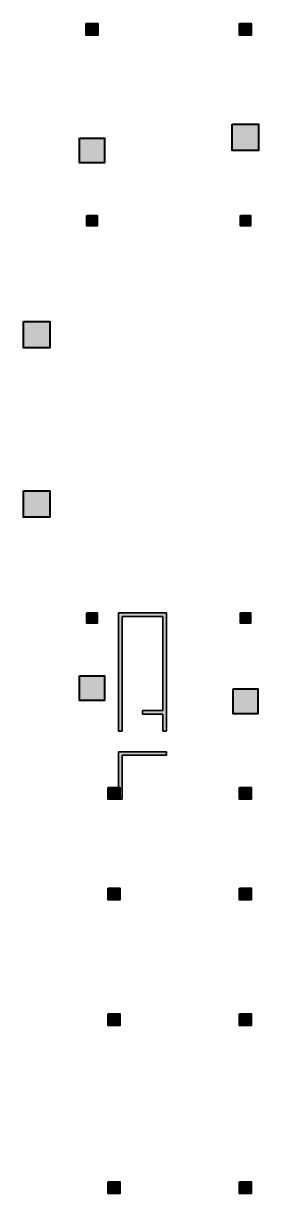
# Model space of a CAD drawing. Header units: millimetres. Extents: x -1592 to 219487, y -1099 to 92369.
# Drawn here: x 30500 to 46600, y 5000 to 85100 of the extents above; entities that cross this region are included whole.
import ezdxf

# ---------------------------------------------------------------- set-up
doc = ezdxf.new("R2010")
doc.units = ezdxf.units.MM
for name, color, linetype, lineweight in [('NDC_S-COLUMN', 4, 'Continuous', 40), ('NDC_S_HATCH COLUMN AND WALL', 251, 'Continuous', 13), ('Ramp wall 3(B3-B1)$0$NDC_S_WALL', 6, 'Continuous', 35)]:
    doc.layers.add(name, color=color, linetype=linetype, lineweight=lineweight)

# ---------------------------------------------------------------- blocks, each defined once
blk = doc.blocks.new('cot')
at = {"layer": 'NDC_S_HATCH COLUMN AND WALL', "ltscale": 0.005}
h = blk.add_hatch(color=256, dxfattribs=at)
h.dxf.hatch_style = 1
h.paths.add_polyline_path([(-0.5, 0.5), (0.5, 0.5), (0.5, -0.5), (-0.5, -0.5)])
at = {"layer": 'NDC_S-COLUMN', "ltscale": 0.005}
blk.add_lwpolyline([(-0.5, 0.5), (0.5, 0.5), (0.5, -0.5), (-0.5, -0.5)], close=True, dxfattribs=at)

msp = doc.modelspace()

# ---------------------------------------------------------------- hatches: boundary and pattern name
at = {"layer": 'NDC_S_HATCH COLUMN AND WALL', "ltscale": 200}
h = msp.add_hatch(color=256, dxfattribs=at)
h.dxf.hatch_style = 1
h.paths.add_polyline_path([(37250, 35000), (37250, 32000), (37100, 32000), (37100, 32800), (37000, 32800), (37000, 35250), (40300, 35250), (40300, 35000)])
h.paths.add_polyline_path([(38650, 37820), (38650, 38070), (40050, 38070), (40050, 44500), (37250, 44500), (37250, 36650), (37000, 36650), (37000, 44750), (40300, 44750), (40300, 36650), (40050, 36650), (40050, 37820)])

# ---------------------------------------------------------------- linework, layer by layer
at = {"layer": 'Ramp wall 3(B3-B1)$0$NDC_S_WALL', "ltscale": 200}
for p, q in [((40300, 44750), (37000, 44750)), ((37000, 36650), (37000, 44750)), ((40050, 44500), (37250, 44500)), ((37250, 36650), (37250, 44500)), ((40050, 44500), (40050, 38070)), ((40300, 44750), (40300, 36650)), ((37250, 37820), (37250, 38070)), ((40050, 38070), (38650, 38070)), ((38650, 38070), (38650, 37820)), ((40050, 37820), (38650, 37820)), ((40050, 37820), (40050, 36650)), ((37250, 36650), (37000, 36650)), ((40300, 36650), (40050, 36650)), ((40300, 35250), (37000, 35250)), ((37000, 32800), (37000, 35250)), ((40300, 35250), (40300, 35000)), ((40300, 35000), (37250, 35000))]:
    msp.add_line(p, q, dxfattribs=at)
msp.add_lwpolyline([(37000, 32800), (37100, 32800), (37100, 32000), (37250, 32000), (37250, 35000)], dxfattribs=at)

# ---------------------------------------------------------------- block references
at = {"layer": 'NDC_S_HATCH COLUMN AND WALL', "ltscale": 200}
for p, xscale, yscale in [((35200, 84700), 800, 800), ((35200, 84700), 800, 800), ((45700, 84700), 800, 800), ((45700, 77300), 1800, 1800), ((35200, 76400), 1700, 1700), ((35200, 71600), 700, 700), ((45700, 71600), 700, 700), ((31400, 63800), 1800, 1800), ((31400, 52200), 1800, 1800), ((35200, 44400), 700, 700), ((45700, 44400), 700, 700), ((35200, 39600), 1700, 1700), ((45700, 38700), 1700, 1700), ((36700, 32400), 800, 800), ((45700, 32400), 800, 800), ((36700, 25500), 800, 800), ((45700, 25500), 800, 800), ((36700, 16900), 800, 800), ((45700, 16900), 800, 800), ((36700, 5400), 800, 800), ((45700, 5400), 800, 800)]:
    msp.add_blockref('cot', p, dxfattribs=dict(at, xscale=xscale, yscale=yscale))

doc.saveas('drawing.dxf')
